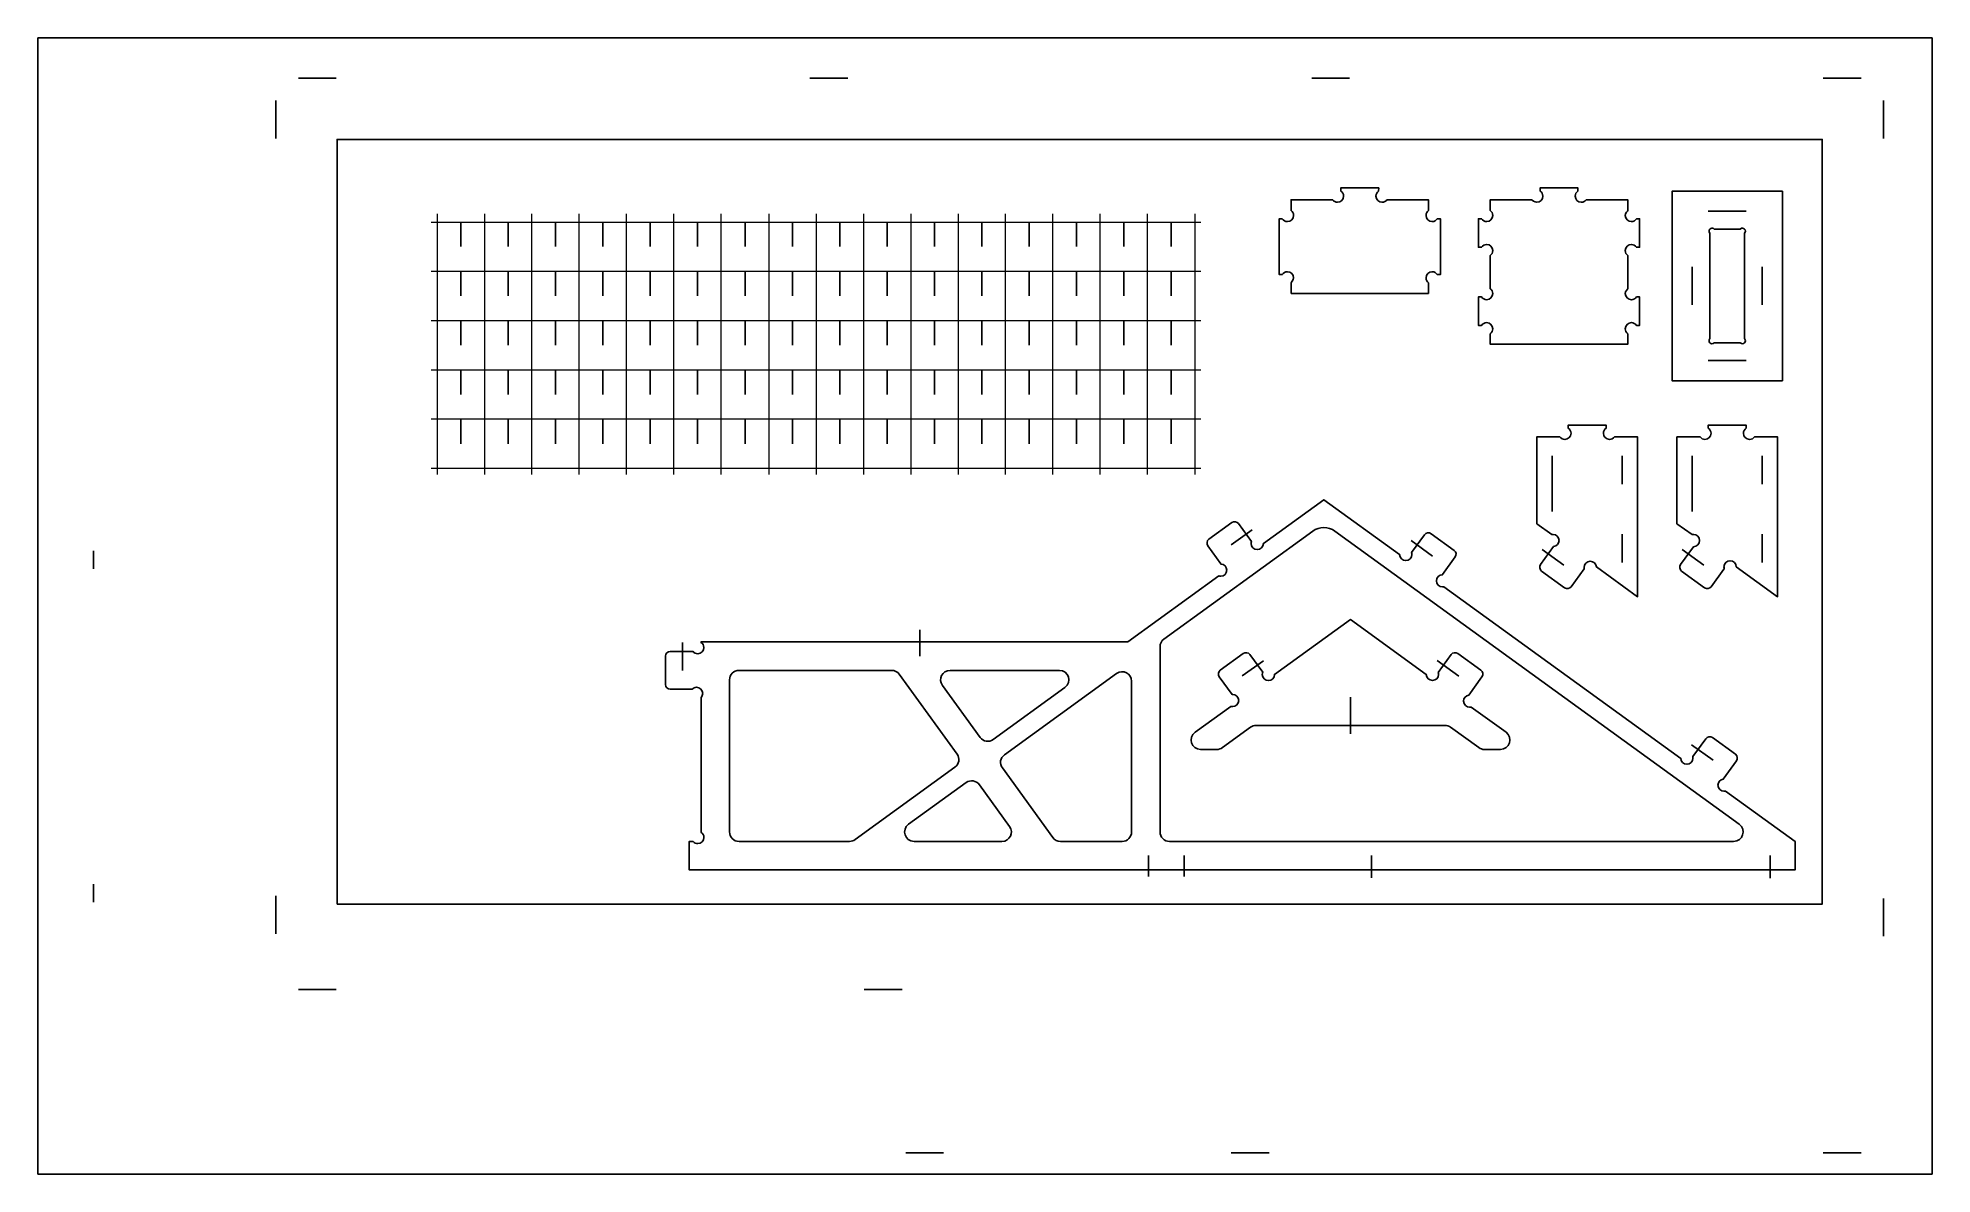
# Model space of a CAD drawing. Header units: millimetres. Extents: x -189 to 171, y -104 to 112.
import ezdxf

# ---------------------------------------------------------------- set-up
doc = ezdxf.new("R2010")
doc.units = ezdxf.units.MM
doc.header["$MEASUREMENT"] = 0
doc.layers.add('Capa 1', color=7, linetype='Continuous')

msp = doc.modelspace()

# ---------------------------------------------------------------- linework, layer by layer
at = {"layer": 'Capa 1', "color": 22, "lineweight": 25}
msp.add_lwpolyline([(-131.9516, -52.8564), (150.2978, -52.8564), (150.2978, 92.4938), (-131.9516, 92.4938), (-131.9516, -52.8564)], close=True, dxfattribs=at)
at = {"layer": 'Capa 1', "color": 93, "lineweight": 25}
for points, knots in [([(-188.8269, 111.7941), (-188.8269, 111.7941), (-188.8269, -104.2058), (-188.8269, -104.2058), (-188.8269, -104.2058), (-188.8269, -104.2058), (171.1731, -104.2058), (171.1731, -104.2058), (171.1731, -104.2058), (171.1731, -104.2058), (171.1731, 111.7941), (171.1731, 111.7941), (171.1731, 111.7941), (171.1731, 111.7941), (-188.8269, 111.7941), (-188.8269, 111.7941)], [0, 0, 0, 0, 0.2, 0.2, 0.2, 0.2, 0.4, 0.4, 0.4, 0.4, 0.6, 0.6, 0.6, 0.6, 1, 1, 1, 1]), ([(49.3349, 63.22), (49.3349, 63.22), (75.4605, 63.22), (75.4605, 63.22), (75.4605, 63.22), (75.4605, 63.22), (75.46, 65.2313), (75.46, 65.2313), (75.46, 65.2313), (75.1748, 65.4432), (74.9901, 65.7825), (74.9901, 66.1651), (74.9901, 66.1651), (74.9901, 66.8071), (75.5106, 67.3276), (76.1526, 67.3276), (76.1526, 67.3276), (76.5539, 67.3276), (76.9077, 67.1243), (77.1166, 66.8151), (77.1166, 66.8151), (77.1166, 66.8151), (77.7108, 66.8028), (77.7108, 66.8028), (77.7108, 66.8028), (77.7108, 66.8028), (77.7108, 77.4032), (77.7108, 77.4032), (77.7108, 77.4032), (77.7108, 77.4032), (77.1253, 77.4038), (77.1253, 77.4038), (77.1253, 77.4038), (76.9176, 77.0872), (76.5595, 76.8782), (76.1526, 76.8782), (76.1526, 76.8782), (75.5106, 76.8782), (74.9901, 77.3987), (74.9901, 78.0407), (74.9901, 78.0407), (74.9901, 78.4232), (75.1748, 78.7625), (75.4599, 78.9743), (75.4599, 78.9743), (75.4599, 78.9743), (75.4605, 78.974), (75.4605, 78.974), (75.4605, 78.974), (75.4605, 78.974), (75.4605, 81.0134), (75.4605, 81.0134), (75.4605, 81.0134), (75.4605, 81.0134), (67.5691, 81.0129), (67.5691, 81.0129), (67.5691, 81.0129), (67.3572, 80.7277), (67.0179, 80.543), (66.6353, 80.543), (66.6353, 80.543), (65.9933, 80.543), (65.4728, 81.0635), (65.4728, 81.7055), (65.4728, 81.7055), (65.4728, 82.1068), (65.6761, 82.4605), (65.9853, 82.6695), (65.9853, 82.6695), (65.9853, 82.6695), (65.9976, 83.2637), (65.9976, 83.2637), (65.9976, 83.2637), (65.9976, 83.2637), (58.7976, 83.2636), (58.7976, 83.2636), (58.7976, 83.2636), (58.7976, 83.2636), (58.797, 82.6781), (58.797, 82.6781), (58.797, 82.6781), (59.1136, 82.4704), (59.3226, 82.1123), (59.3226, 81.7054), (59.3226, 81.7054), (59.3226, 81.0634), (58.8021, 80.5429), (58.1601, 80.5429), (58.1601, 80.5429), (57.7777, 80.5429), (57.4383, 80.7276), (57.2265, 81.0127), (57.2265, 81.0127), (57.2265, 81.0127), (57.2268, 81.0133), (57.2268, 81.0133), (57.2268, 81.0133), (57.2268, 81.0133), (49.3349, 81.0133), (49.3349, 81.0133), (49.3349, 81.0133), (49.3349, 81.0133), (49.3356, 78.9742), (49.3356, 78.9742), (49.3356, 78.9742), (49.6208, 78.7623), (49.8055, 78.423), (49.8055, 78.0404), (49.8055, 78.0404), (49.8055, 77.3984), (49.2851, 76.8779), (48.643, 76.8779), (48.643, 76.8779), (48.2417, 76.8779), (47.8879, 77.0812), (47.679, 77.3904), (47.679, 77.3904), (47.679, 77.3904), (47.0848, 77.4027), (47.0848, 77.4027), (47.0848, 77.4027), (47.0848, 77.4027), (47.0848, 66.8023), (47.0848, 66.8023), (47.0848, 66.8023), (47.0848, 66.8023), (47.6703, 66.8017), (47.6703, 66.8017), (47.6703, 66.8017), (47.878, 67.1183), (48.2361, 67.3273), (48.643, 67.3273), (48.643, 67.3273), (49.285, 67.3273), (49.8055, 66.8068), (49.8055, 66.1648), (49.8055, 66.1648), (49.8055, 65.7823), (49.3351, 65.2315), (49.3351, 65.2315), (49.3351, 65.2315), (49.3351, 65.2315), (49.3349, 63.22), (49.3349, 63.22)], [0, 0, 0, 0, 0.02702703, 0.02702703, 0.02702703, 0.02702703, 0.05405405, 0.05405405, 0.05405405, 0.05405405, 0.08108108, 0.08108108, 0.08108108, 0.08108108, 0.10810811, 0.10810811, 0.10810811, 0.10810811, 0.13513514, 0.13513514, 0.13513514, 0.13513514, 0.16216216, 0.16216216, 0.16216216, 0.16216216, 0.18918919, 0.18918919, 0.18918919, 0.18918919, 0.21621622, 0.21621622, 0.21621622, 0.21621622, 0.24324324, 0.24324324, 0.24324324, 0.24324324, 0.27027027, 0.27027027, 0.27027027, 0.27027027, 0.2972973, 0.2972973, 0.2972973, 0.2972973, 0.32432432, 0.32432432, 0.32432432, 0.32432432, 0.35135135, 0.35135135, 0.35135135, 0.35135135, 0.37837838, 0.37837838, 0.37837838, 0.37837838, 0.40540541, 0.40540541, 0.40540541, 0.40540541, 0.43243243, 0.43243243, 0.43243243, 0.43243243, 0.45945946, 0.45945946, 0.45945946, 0.45945946, 0.48648649, 0.48648649, 0.48648649, 0.48648649, 0.51351351, 0.51351351, 0.51351351, 0.51351351, 0.54054054, 0.54054054, 0.54054054, 0.54054054, 0.56756757, 0.56756757, 0.56756757, 0.56756757, 0.59459459, 0.59459459, 0.59459459, 0.59459459, 0.62162162, 0.62162162, 0.62162162, 0.62162162, 0.64864865, 0.64864865, 0.64864865, 0.64864865, 0.67567568, 0.67567568, 0.67567568, 0.67567568, 0.7027027, 0.7027027, 0.7027027, 0.7027027, 0.72972973, 0.72972973, 0.72972973, 0.72972973, 0.75675676, 0.75675676, 0.75675676, 0.75675676, 0.78378378, 0.78378378, 0.78378378, 0.78378378, 0.81081081, 0.81081081, 0.81081081, 0.81081081, 0.83783784, 0.83783784, 0.83783784, 0.83783784, 0.86486486, 0.86486486, 0.86486486, 0.86486486, 0.89189189, 0.89189189, 0.89189189, 0.89189189, 0.91891892, 0.91891892, 0.91891892, 0.91891892, 0.94594595, 0.94594595, 0.94594595, 0.94594595, 1, 1, 1, 1]), ([(87.2032, 64.1136), (87.4883, 63.9017), (87.673, 63.5624), (87.673, 63.18), (87.673, 63.18), (87.673, 62.538), (87.1525, 62.0175), (86.5105, 62.0175), (86.5105, 62.0175), (86.1036, 62.0175), (85.7455, 62.2266), (85.5378, 62.5431), (85.5378, 62.5431), (85.5378, 62.5431), (84.9523, 62.5425), (84.9523, 62.5425), (84.9523, 62.5425), (84.9523, 62.5425), (84.9523, 57.1327), (84.9523, 57.1327), (84.9523, 57.1327), (84.9523, 57.1327), (85.5465, 57.145), (85.5465, 57.145), (85.5465, 57.145), (85.7554, 57.4542), (86.1092, 57.6575), (86.5105, 57.6575), (86.5105, 57.6575), (87.1525, 57.6575), (87.673, 57.137), (87.673, 56.495), (87.673, 56.495), (87.673, 56.1125), (87.4882, 55.7731), (87.2031, 55.5612), (87.2031, 55.5612), (87.2031, 55.5612), (87.2024, 53.5645), (87.2024, 53.5645), (87.2024, 53.5645), (87.2024, 53.5645), (113.3281, 53.5645), (113.3281, 53.5645), (113.3281, 53.5645), (113.3281, 53.5645), (113.3274, 55.5612), (113.3274, 55.5612), (113.3274, 55.5612), (113.0422, 55.7731), (112.8575, 56.1124), (112.8575, 56.495), (112.8575, 56.495), (112.8575, 57.137), (113.3779, 57.6575), (114.02, 57.6575), (114.02, 57.6575), (114.4213, 57.6575), (114.7751, 57.4542), (114.984, 57.145), (114.984, 57.145), (114.984, 57.145), (115.5782, 57.1327), (115.5782, 57.1327), (115.5782, 57.1327), (115.5782, 57.1327), (115.5782, 62.5425), (115.5782, 62.5425), (115.5782, 62.5425), (115.5782, 62.5425), (114.9927, 62.5431), (114.9927, 62.5431), (114.9927, 62.5431), (114.785, 62.2265), (114.4269, 62.0175), (114.02, 62.0175), (114.02, 62.0175), (113.378, 62.0175), (112.8575, 62.538), (112.8575, 63.18), (112.8575, 63.18), (112.8575, 63.5625), (113.3279, 64.1133), (113.3279, 64.1133), (113.3279, 64.1133), (113.3279, 64.1133), (113.3275, 70.4221), (113.3275, 70.4221), (113.3275, 70.4221), (113.0423, 70.634), (112.8576, 70.9733), (112.8576, 71.3559), (112.8576, 71.3559), (112.8576, 71.9979), (113.378, 72.5184), (114.0201, 72.5184), (114.0201, 72.5184), (114.4214, 72.5184), (114.7752, 72.3151), (114.9841, 72.0059), (114.9841, 72.0059), (114.9841, 72.0059), (115.5783, 71.9936), (115.5783, 71.9936), (115.5783, 71.9936), (115.5783, 71.9936), (115.5783, 77.4034), (115.5783, 77.4034), (115.5783, 77.4034), (115.5783, 77.4034), (114.9928, 77.404), (114.9928, 77.404), (114.9928, 77.404), (114.7851, 77.0874), (114.427, 76.8784), (114.0201, 76.8784), (114.0201, 76.8784), (113.3781, 76.8784), (112.8576, 77.3989), (112.8576, 78.0409), (112.8576, 78.0409), (112.8576, 78.4234), (113.328, 78.9742), (113.328, 78.9742), (113.328, 78.9742), (113.328, 78.9742), (113.3283, 81.0137), (113.3283, 81.0137), (113.3283, 81.0137), (113.3283, 81.0137), (105.4367, 81.0131), (105.4367, 81.0131), (105.4367, 81.0131), (105.2248, 80.7279), (104.8855, 80.5432), (104.5029, 80.5432), (104.5029, 80.5432), (103.8609, 80.5432), (103.3404, 81.0637), (103.3404, 81.7057), (103.3404, 81.7057), (103.3404, 82.107), (103.5437, 82.4607), (103.8529, 82.6697), (103.8529, 82.6697), (103.8529, 82.6697), (103.8652, 83.2639), (103.8652, 83.2639), (103.8652, 83.2639), (103.8652, 83.2639), (96.6649, 83.2637), (96.6649, 83.2637), (96.6649, 83.2637), (96.6649, 83.2637), (96.6643, 82.6782), (96.6643, 82.6782), (96.6643, 82.6782), (96.9808, 82.4705), (97.1899, 82.1124), (97.1899, 81.7055), (97.1899, 81.7055), (97.1899, 81.0635), (96.6695, 80.543), (96.0274, 80.543), (96.0274, 80.543), (95.645, 80.543), (95.0941, 81.0134), (95.0941, 81.0134), (95.0941, 81.0134), (95.0941, 81.0134), (87.2022, 81.0135), (87.2022, 81.0135), (87.2022, 81.0135), (87.2022, 81.0135), (87.2025, 78.974), (87.2025, 78.974), (87.2025, 78.974), (87.2025, 78.974), (87.2031, 78.9743), (87.2031, 78.9743), (87.2031, 78.9743), (87.4882, 78.7624), (87.6729, 78.4231), (87.6729, 78.0407), (87.6729, 78.0407), (87.6729, 77.3987), (87.1524, 76.8782), (86.5104, 76.8782), (86.5104, 76.8782), (86.1035, 76.8782), (85.7454, 77.0873), (85.5377, 77.4038), (85.5377, 77.4038), (85.5377, 77.4038), (84.9522, 77.4032), (84.9522, 77.4032), (84.9522, 77.4032), (84.9522, 77.4032), (84.9522, 71.9934), (84.9522, 71.9934), (84.9522, 71.9934), (84.9522, 71.9934), (85.5464, 72.0057), (85.5464, 72.0057), (85.5464, 72.0057), (85.7553, 72.3149), (86.1091, 72.5182), (86.5104, 72.5182), (86.5104, 72.5182), (87.1524, 72.5182), (87.6729, 71.9977), (87.6729, 71.3557), (87.6729, 71.3557), (87.6729, 70.9732), (87.4881, 70.6338), (87.203, 70.4219), (87.203, 70.4219), (87.203, 70.4219), (87.2032, 64.1136), (87.2032, 64.1136)], [0, 0, 0, 0, 0.01785714, 0.01785714, 0.01785714, 0.01785714, 0.03571429, 0.03571429, 0.03571429, 0.03571429, 0.05357143, 0.05357143, 0.05357143, 0.05357143, 0.07142857, 0.07142857, 0.07142857, 0.07142857, 0.08928571, 0.08928571, 0.08928571, 0.08928571, 0.10714286, 0.10714286, 0.10714286, 0.10714286, 0.125, 0.125, 0.125, 0.125, 0.14285714, 0.14285714, 0.14285714, 0.14285714, 0.16071429, 0.16071429, 0.16071429, 0.16071429, 0.17857143, 0.17857143, 0.17857143, 0.17857143, 0.19642857, 0.19642857, 0.19642857, 0.19642857, 0.21428571, 0.21428571, 0.21428571, 0.21428571, 0.23214286, 0.23214286, 0.23214286, 0.23214286, 0.25, 0.25, 0.25, 0.25, 0.26785714, 0.26785714, 0.26785714, 0.26785714, 0.28571429, 0.28571429, 0.28571429, 0.28571429, 0.30357143, 0.30357143, 0.30357143, 0.30357143, 0.32142857, 0.32142857, 0.32142857, 0.32142857, 0.33928571, 0.33928571, 0.33928571, 0.33928571, 0.35714286, 0.35714286, 0.35714286, 0.35714286, 0.375, 0.375, 0.375, 0.375, 0.39285714, 0.39285714, 0.39285714, 0.39285714, 0.41071429, 0.41071429, 0.41071429, 0.41071429, 0.42857143, 0.42857143, 0.42857143, 0.42857143, 0.44642857, 0.44642857, 0.44642857, 0.44642857, 0.46428571, 0.46428571, 0.46428571, 0.46428571, 0.48214286, 0.48214286, 0.48214286, 0.48214286, 0.5, 0.5, 0.5, 0.5, 0.51785714, 0.51785714, 0.51785714, 0.51785714, 0.53571429, 0.53571429, 0.53571429, 0.53571429, 0.55357143, 0.55357143, 0.55357143, 0.55357143, 0.57142857, 0.57142857, 0.57142857, 0.57142857, 0.58928571, 0.58928571, 0.58928571, 0.58928571, 0.60714286, 0.60714286, 0.60714286, 0.60714286, 0.625, 0.625, 0.625, 0.625, 0.64285714, 0.64285714, 0.64285714, 0.64285714, 0.66071429, 0.66071429, 0.66071429, 0.66071429, 0.67857143, 0.67857143, 0.67857143, 0.67857143, 0.69642857, 0.69642857, 0.69642857, 0.69642857, 0.71428571, 0.71428571, 0.71428571, 0.71428571, 0.73214286, 0.73214286, 0.73214286, 0.73214286, 0.75, 0.75, 0.75, 0.75, 0.76785714, 0.76785714, 0.76785714, 0.76785714, 0.78571429, 0.78571429, 0.78571429, 0.78571429, 0.80357143, 0.80357143, 0.80357143, 0.80357143, 0.82142857, 0.82142857, 0.82142857, 0.82142857, 0.83928571, 0.83928571, 0.83928571, 0.83928571, 0.85714286, 0.85714286, 0.85714286, 0.85714286, 0.875, 0.875, 0.875, 0.875, 0.89285714, 0.89285714, 0.89285714, 0.89285714, 0.91071429, 0.91071429, 0.91071429, 0.91071429, 0.92857143, 0.92857143, 0.92857143, 0.92857143, 0.94642857, 0.94642857, 0.94642857, 0.94642857, 0.96428571, 0.96428571, 0.96428571, 0.96428571, 1, 1, 1, 1]), ([(121.7523, 82.6441), (121.7523, 82.6482), (121.7557, 82.6516), (121.7598, 82.6516), (121.7598, 82.6516), (121.7598, 82.6516), (142.7071, 82.6516), (142.7071, 82.6516), (142.7071, 82.6516), (142.7112, 82.6516), (142.7146, 82.6482), (142.7146, 82.6441), (142.7146, 82.6441), (142.7146, 82.6441), (142.7146, 46.6334), (142.7146, 46.6334), (142.7146, 46.6334), (142.7146, 46.6293), (142.7112, 46.6259), (142.7071, 46.6259), (142.7071, 46.6259), (142.7071, 46.6259), (121.7598, 46.6259), (121.7598, 46.6259), (121.7598, 46.6259), (121.7557, 46.6259), (121.7523, 46.6293), (121.7523, 46.6334), (121.7523, 46.6334), (121.7523, 46.6334), (121.7523, 82.6441), (121.7523, 82.6441)], [0, 0, 0, 0, 0.11111111, 0.11111111, 0.11111111, 0.11111111, 0.22222222, 0.22222222, 0.22222222, 0.22222222, 0.33333333, 0.33333333, 0.33333333, 0.33333333, 0.44444444, 0.44444444, 0.44444444, 0.44444444, 0.55555556, 0.55555556, 0.55555556, 0.55555556, 0.66666667, 0.66666667, 0.66666667, 0.66666667, 0.77777778, 0.77777778, 0.77777778, 0.77777778, 1, 1, 1, 1]), ([(134.7174, 75.4517), (135.2492, 75.9831), (136.0463, 75.186), (135.5148, 74.6545), (135.5148, 74.6545), (135.5148, 74.6545), (135.5148, 54.6232), (135.5148, 54.6232), (135.5148, 54.6232), (136.0463, 54.0918), (135.2492, 53.2946), (134.7174, 53.8261), (134.7174, 53.8261), (134.7174, 53.8261), (129.7498, 53.826), (129.7498, 53.826), (129.7498, 53.826), (129.218, 53.2945), (128.4207, 54.0917), (128.9524, 54.6231), (128.9524, 54.6231), (128.9524, 54.6231), (128.9524, 74.6544), (128.9524, 74.6544), (128.9524, 74.6544), (128.4206, 75.1859), (129.218, 75.983), (129.7498, 75.4516), (129.7498, 75.4516), (129.7498, 75.4516), (134.7174, 75.4517), (134.7174, 75.4517)], [0, 0, 0, 0, 0.11111111, 0.11111111, 0.11111111, 0.11111111, 0.22222222, 0.22222222, 0.22222222, 0.22222222, 0.33333333, 0.33333333, 0.33333333, 0.33333333, 0.44444444, 0.44444444, 0.44444444, 0.44444444, 0.55555556, 0.55555556, 0.55555556, 0.55555556, 0.66666667, 0.66666667, 0.66666667, 0.66666667, 0.77777778, 0.77777778, 0.77777778, 0.77777778, 1, 1, 1, 1]), ([(96.0399, 19.4424), (96.0399, 19.4424), (98.8808, 17.3821), (98.8808, 17.3821), (98.8808, 17.3821), (98.9573, 17.3979), (99.0366, 17.4063), (99.1178, 17.4063), (99.1178, 17.4063), (99.7598, 17.4063), (100.2803, 16.8858), (100.2803, 16.2438), (100.2803, 16.2438), (100.2803, 15.6378), (99.8166, 15.1401), (99.2247, 15.0861), (99.2247, 15.0861), (99.2247, 15.0861), (96.7623, 11.6916), (96.7623, 11.6916), (96.7623, 11.6916), (96.4706, 11.289), (96.5602, 10.7264), (96.9625, 10.4346), (96.9625, 10.4346), (96.9625, 10.4346), (101.3335, 7.264), (101.3335, 7.264), (101.3335, 7.264), (101.7361, 6.9723), (102.2988, 7.0619), (102.5908, 7.4642), (102.5908, 7.4642), (102.5908, 7.4642), (105.072, 10.8853), (105.072, 10.8853), (105.072, 10.8853), (105.072, 10.8853), (105.0452, 11.048), (105.0452, 11.1329), (105.0452, 11.1329), (105.0452, 11.7749), (105.5657, 12.2954), (106.2077, 12.2954), (106.2077, 12.2954), (106.8177, 12.2954), (107.318, 11.8256), (107.3664, 11.228), (107.3664, 11.228), (107.3664, 11.228), (115.2022, 5.5437), (115.2022, 5.5437), (115.2022, 5.5437), (115.2022, 5.5437), (115.2023, 35.9301), (115.2023, 35.9301), (115.2023, 35.9301), (115.2023, 35.9301), (110.7925, 35.9296), (110.7925, 35.9296), (110.7925, 35.9296), (110.5806, 35.6444), (110.2413, 35.4597), (109.8587, 35.4597), (109.8587, 35.4597), (109.2167, 35.4597), (108.6962, 35.9802), (108.6962, 36.6222), (108.6962, 36.6222), (108.6962, 37.0235), (108.8995, 37.3772), (109.2087, 37.5862), (109.2087, 37.5862), (109.2087, 37.5862), (109.221, 38.1804), (109.221, 38.1804), (109.221, 38.1804), (109.221, 38.1804), (102.021, 38.1804), (102.021, 38.1804), (102.021, 38.1804), (102.021, 38.1804), (102.0204, 37.5949), (102.0204, 37.5949), (102.0204, 37.5949), (102.337, 37.3872), (102.546, 37.0291), (102.546, 36.6222), (102.546, 36.6222), (102.546, 35.9802), (102.0255, 35.4597), (101.3835, 35.4597), (101.3835, 35.4597), (101.001, 35.4597), (100.6617, 35.6444), (100.4498, 35.9295), (100.4498, 35.9295), (100.4498, 35.9295), (100.4501, 35.9302), (100.4501, 35.9302), (100.4501, 35.9302), (100.4501, 35.9302), (96.0399, 35.9302), (96.0399, 35.9302), (96.0399, 35.9302), (96.0399, 35.9302), (96.0399, 19.4424), (96.0399, 19.4424)], [0, 0, 0, 0, 0.03571429, 0.03571429, 0.03571429, 0.03571429, 0.07142857, 0.07142857, 0.07142857, 0.07142857, 0.10714286, 0.10714286, 0.10714286, 0.10714286, 0.14285714, 0.14285714, 0.14285714, 0.14285714, 0.17857143, 0.17857143, 0.17857143, 0.17857143, 0.21428571, 0.21428571, 0.21428571, 0.21428571, 0.25, 0.25, 0.25, 0.25, 0.28571429, 0.28571429, 0.28571429, 0.28571429, 0.32142857, 0.32142857, 0.32142857, 0.32142857, 0.35714286, 0.35714286, 0.35714286, 0.35714286, 0.39285714, 0.39285714, 0.39285714, 0.39285714, 0.42857143, 0.42857143, 0.42857143, 0.42857143, 0.46428571, 0.46428571, 0.46428571, 0.46428571, 0.5, 0.5, 0.5, 0.5, 0.53571429, 0.53571429, 0.53571429, 0.53571429, 0.57142857, 0.57142857, 0.57142857, 0.57142857, 0.60714286, 0.60714286, 0.60714286, 0.60714286, 0.64285714, 0.64285714, 0.64285714, 0.64285714, 0.67857143, 0.67857143, 0.67857143, 0.67857143, 0.71428571, 0.71428571, 0.71428571, 0.71428571, 0.75, 0.75, 0.75, 0.75, 0.78571429, 0.78571429, 0.78571429, 0.78571429, 0.82142857, 0.82142857, 0.82142857, 0.82142857, 0.85714286, 0.85714286, 0.85714286, 0.85714286, 0.89285714, 0.89285714, 0.89285714, 0.89285714, 0.92857143, 0.92857143, 0.92857143, 0.92857143, 1, 1, 1, 1]), ([(122.6525, 35.9302), (122.6525, 35.9302), (122.6525, 19.4423), (122.6525, 19.4423), (122.6525, 19.4423), (122.6525, 19.4423), (125.5508, 17.3595), (125.5508, 17.3595), (125.5508, 17.3595), (125.6388, 17.3808), (125.7306, 17.3921), (125.8252, 17.3921), (125.8252, 17.3921), (126.4672, 17.3921), (126.9877, 16.8716), (126.9877, 16.2296), (126.9877, 16.2296), (126.9877, 15.5876), (126.4672, 15.0671), (125.8252, 15.0671), (125.8252, 15.0671), (125.8252, 15.0671), (123.3749, 11.6915), (123.3749, 11.6915), (123.3749, 11.6915), (123.0829, 11.2891), (123.1726, 10.7264), (123.5749, 10.4346), (123.5749, 10.4346), (123.5749, 10.4346), (127.9462, 7.2641), (127.9462, 7.2641), (127.9462, 7.2641), (128.3485, 6.9723), (128.9115, 7.0618), (129.2032, 7.4642), (129.2032, 7.4642), (129.2032, 7.4642), (131.6097, 10.7824), (131.6097, 10.7824), (131.6097, 10.7824), (131.6097, 10.7824), (131.6754, 10.8564), (131.6754, 10.8564), (131.6754, 10.8564), (131.6328, 10.9773), (131.6097, 11.1073), (131.6097, 11.2427), (131.6097, 11.2427), (131.6097, 11.8847), (132.1302, 12.4052), (132.7722, 12.4052), (132.7722, 12.4052), (133.4142, 12.4052), (133.9347, 11.8847), (133.9347, 11.2427), (133.9347, 11.2427), (133.9347, 11.2427), (141.8145, 5.5437), (141.8145, 5.5437), (141.8145, 5.5437), (141.8145, 5.5437), (141.8147, 35.9302), (141.8147, 35.9302), (141.8147, 35.9302), (141.8147, 35.9302), (137.4141, 35.9297), (137.4141, 35.9297), (137.4141, 35.9297), (137.2022, 35.6445), (136.8629, 35.4598), (136.4803, 35.4598), (136.4803, 35.4598), (135.8383, 35.4598), (135.3178, 35.9803), (135.3178, 36.6223), (135.3178, 36.6223), (135.3178, 37.0236), (135.5211, 37.3773), (135.8303, 37.5863), (135.8303, 37.5863), (135.8303, 37.5863), (135.8333, 37.5882), (135.8333, 37.5882), (135.8333, 37.5882), (135.8333, 37.5882), (135.8333, 38.1804), (135.8333, 38.1804), (135.8333, 38.1804), (135.8333, 38.1804), (128.6336, 38.1803), (128.6336, 38.1803), (128.6336, 38.1803), (128.6336, 38.1803), (128.6339, 37.6001), (128.6339, 37.6001), (128.6339, 37.6001), (128.955, 37.3932), (129.1676, 37.0325), (129.1676, 36.6222), (129.1676, 36.6222), (129.1676, 35.9802), (128.6471, 35.4597), (128.0051, 35.4597), (128.0051, 35.4597), (127.6226, 35.4597), (127.2833, 35.6444), (127.0714, 35.9295), (127.0714, 35.9295), (127.0714, 35.9295), (122.6525, 35.9302), (122.6525, 35.9302)], [0, 0, 0, 0, 0.03448276, 0.03448276, 0.03448276, 0.03448276, 0.06896552, 0.06896552, 0.06896552, 0.06896552, 0.10344828, 0.10344828, 0.10344828, 0.10344828, 0.13793103, 0.13793103, 0.13793103, 0.13793103, 0.17241379, 0.17241379, 0.17241379, 0.17241379, 0.20689655, 0.20689655, 0.20689655, 0.20689655, 0.24137931, 0.24137931, 0.24137931, 0.24137931, 0.27586207, 0.27586207, 0.27586207, 0.27586207, 0.31034483, 0.31034483, 0.31034483, 0.31034483, 0.34482759, 0.34482759, 0.34482759, 0.34482759, 0.37931034, 0.37931034, 0.37931034, 0.37931034, 0.4137931, 0.4137931, 0.4137931, 0.4137931, 0.44827586, 0.44827586, 0.44827586, 0.44827586, 0.48275862, 0.48275862, 0.48275862, 0.48275862, 0.51724138, 0.51724138, 0.51724138, 0.51724138, 0.55172414, 0.55172414, 0.55172414, 0.55172414, 0.5862069, 0.5862069, 0.5862069, 0.5862069, 0.62068966, 0.62068966, 0.62068966, 0.62068966, 0.65517241, 0.65517241, 0.65517241, 0.65517241, 0.68965517, 0.68965517, 0.68965517, 0.68965517, 0.72413793, 0.72413793, 0.72413793, 0.72413793, 0.75862069, 0.75862069, 0.75862069, 0.75862069, 0.79310345, 0.79310345, 0.79310345, 0.79310345, 0.82758621, 0.82758621, 0.82758621, 0.82758621, 0.86206897, 0.86206897, 0.86206897, 0.86206897, 0.89655172, 0.89655172, 0.89655172, 0.89655172, 0.93103448, 0.93103448, 0.93103448, 0.93103448, 1, 1, 1, 1]), ([(131.9082, -31.3782), (131.82, -31.3996), (131.7279, -31.4109), (131.6331, -31.4109), (131.6331, -31.4109), (130.9911, -31.4109), (130.4706, -30.8904), (130.4706, -30.2484), (130.4706, -30.2484), (130.4706, -29.6536), (130.9174, -29.1631), (131.4937, -29.0942), (131.4937, -29.0942), (131.4937, -29.0942), (131.4938, -29.095), (131.4938, -29.095), (131.4938, -29.095), (131.4938, -29.095), (133.9865, -25.6579), (133.9865, -25.6579), (133.9865, -25.6579), (134.2782, -25.2557), (134.1891, -24.6928), (133.7865, -24.401), (133.7865, -24.401), (133.7865, -24.401), (129.4155, -21.2304), (129.4155, -21.2304), (129.4155, -21.2304), (129.0127, -20.9387), (128.4502, -21.0282), (128.1582, -21.4306), (128.1582, -21.4306), (128.1582, -21.4306), (125.6914, -24.8317), (125.6914, -24.8317), (125.6914, -24.8317), (125.6914, -24.8317), (125.6923, -24.8304), (125.6923, -24.8304), (125.6923, -24.8304), (125.7156, -24.9222), (125.728, -25.0184), (125.728, -25.1174), (125.728, -25.1174), (125.728, -25.7594), (125.2075, -26.2799), (124.5655, -26.2799), (124.5655, -26.2799), (123.9235, -26.2799), (123.403, -25.7594), (123.403, -25.1174), (123.403, -25.1174), (123.403, -25.1174), (123.4078, -25.2118), (123.4078, -25.2118), (123.4078, -25.2118), (123.4078, -25.2118), (78.3787, 7.448), (78.3787, 7.448), (78.3787, 7.448), (78.3787, 7.448), (78.3796, 7.4473), (78.3796, 7.4473), (78.3796, 7.4473), (78.3019, 7.4309), (78.2214, 7.4223), (78.1389, 7.4223), (78.1389, 7.4223), (77.4969, 7.4223), (76.9764, 7.9428), (76.9764, 8.5848), (76.9764, 8.5848), (76.9764, 9.2268), (77.4968, 9.7473), (78.1389, 9.7473), (78.1389, 9.7473), (78.1389, 9.7473), (78.1072, 9.7703), (78.1072, 9.7703), (78.1072, 9.7703), (78.1072, 9.7703), (80.5316, 13.1131), (80.5316, 13.1131), (80.5316, 13.1131), (80.8233, 13.5154), (80.7342, 14.078), (80.3316, 14.37), (80.3316, 14.37), (80.3316, 14.37), (75.9603, 17.5406), (75.9603, 17.5406), (75.9603, 17.5406), (75.558, 17.8323), (74.9952, 17.7427), (74.7033, 17.3404), (74.7033, 17.3404), (74.7033, 17.3404), (72.2409, 13.9452), (72.2409, 13.9452), (72.2409, 13.9452), (72.2409, 13.9452), (72.2408, 13.9463), (72.2408, 13.9463), (72.2408, 13.9463), (72.2761, 13.8351), (72.2952, 13.7167), (72.2952, 13.5938), (72.2952, 13.5938), (72.2952, 12.9518), (71.7747, 12.4313), (71.1327, 12.4313), (71.1327, 12.4313), (70.4907, 12.4313), (69.9702, 12.9518), (69.9702, 13.5938), (69.9702, 13.5938), (69.9702, 13.5938), (69.9472, 13.5632), (69.9472, 13.5632), (69.9472, 13.5632), (69.9472, 13.5632), (55.5726, 23.9892), (55.5726, 23.9892), (55.5726, 23.9892), (55.5726, 23.9892), (44.0928, 15.6629), (44.0928, 15.6629), (44.0928, 15.6629), (44.0928, 15.6629), (44.0738, 15.6892), (44.0738, 15.6892), (44.0738, 15.6892), (44.0738, 15.0472), (43.5533, 14.5267), (42.9113, 14.5267), (42.9113, 14.5267), (42.2693, 14.5267), (41.7488, 15.0472), (41.7488, 15.6892), (41.7488, 15.6892), (41.7488, 15.8217), (41.7709, 15.9489), (41.8118, 16.0675), (41.8118, 16.0675), (41.8118, 16.0675), (41.8131, 16.0671), (41.8131, 16.0671), (41.8131, 16.0671), (41.8131, 16.0671), (39.3564, 19.4541), (39.3564, 19.4541), (39.3564, 19.4541), (39.0647, 19.8565), (38.5017, 19.9461), (38.0994, 19.6542), (38.0994, 19.6542), (38.0994, 19.6542), (33.7284, 16.4836), (33.7284, 16.4836), (33.7284, 16.4836), (33.3261, 16.1919), (33.2362, 15.6291), (33.5279, 15.2268), (33.5279, 15.2268), (33.5279, 15.2268), (36.0114, 11.8029), (36.0114, 11.8029), (36.0114, 11.8029), (36.0114, 11.8029), (35.9662, 11.7697), (35.9662, 11.7697), (35.9662, 11.7697), (36.6082, 11.7697), (37.1287, 11.2492), (37.1287, 10.6072), (37.1287, 10.6072), (37.1287, 9.9652), (36.6082, 9.4447), (35.9662, 9.4447), (35.9662, 9.4447), (35.8383, 9.4447), (35.7152, 9.4654), (35.6001, 9.5035), (35.6001, 9.5035), (35.6001, 9.5035), (35.6004, 9.5029), (35.6004, 9.5029), (35.6004, 9.5029), (35.6004, 9.5029), (18.302, -3.044), (18.302, -3.044), (18.302, -3.044), (18.302, -3.044), (-62.7774, -3.0439), (-62.7774, -3.0439), (-62.7774, -3.0439), (-62.7774, -3.0439), (-62.8204, -3.114), (-62.8204, -3.114), (-62.8204, -3.114), (-62.4815, -3.3171), (-62.2547, -3.688), (-62.2547, -4.1118), (-62.2547, -4.1118), (-62.2547, -4.7538), (-62.7752, -5.2743), (-63.4172, -5.2743), (-63.4172, -5.2743), (-63.7821, -5.2743), (-64.1077, -5.1062), (-64.3209, -4.8432), (-64.3209, -4.8432), (-64.3209, -4.8432), (-64.3197, -4.8438), (-64.3197, -4.8438), (-64.3197, -4.8438), (-64.3197, -4.8438), (-68.6272, -4.8437), (-68.6272, -4.8437), (-68.6272, -4.8437), (-69.1243, -4.8437), (-69.5272, -5.2466), (-69.5272, -5.7437), (-69.5272, -5.7437), (-69.5272, -5.7437), (-69.5272, -11.1438), (-69.5272, -11.1438), (-69.5272, -11.1438), (-69.5272, -11.6408), (-69.1244, -12.0439), (-68.6272, -12.0439), (-68.6272, -12.0439), (-68.6272, -12.0439), (-64.4957, -12.0438), (-64.4957, -12.0438), (-64.4957, -12.0438), (-64.4957, -12.0438), (-64.4967, -12.043), (-64.4967, -12.043), (-64.4967, -12.043), (-64.2841, -11.8092), (-63.9774, -11.6624), (-63.6365, -11.6624), (-63.6365, -11.6624), (-62.9945, -11.6624), (-62.474, -12.1829), (-62.474, -12.8249), (-62.474, -12.8249), (-62.474, -13.126), (-62.5885, -13.4004), (-62.7764, -13.6069), (-62.7764, -13.6069), (-62.7764, -13.6069), (-62.7774, -13.606), (-62.7774, -13.606), (-62.7774, -13.606), (-62.7774, -13.606), (-62.7774, -39.2378), (-62.7774, -39.2378), (-62.7774, -39.2378), (-62.7774, -39.2378), (-62.7776, -39.2365), (-62.7776, -39.2365), (-62.7776, -39.2365), (-62.4553, -39.4431), (-62.2417, -39.8046), (-62.2417, -40.2159), (-62.2417, -40.2159), (-62.2417, -40.8579), (-62.7622, -41.3784), (-63.4042, -41.3784), (-63.4042, -41.3784), (-63.7622, -41.3784), (-64.0824, -41.2166), (-64.2957, -40.9621), (-64.2957, -40.9621), (-64.2957, -40.9621), (-64.2956, -40.9616), (-64.2956, -40.9616), (-64.2956, -40.9616), (-64.2956, -40.9616), (-65.0271, -40.9617), (-65.0271, -40.9617), (-65.0271, -40.9617), (-65.0271, -40.9617), (-65.0271, -46.3619), (-65.0271, -46.3619), (-65.0271, -46.3619), (-65.0271, -46.3619), (145.1231, -46.3619), (145.1231, -46.3619), (145.1231, -46.3619), (145.1231, -46.3619), (145.1231, -40.9617), (145.1231, -40.9617), (145.1231, -40.9617), (145.1231, -40.9617), (131.9095, -31.378), (131.9095, -31.378), (131.9095, -31.378), (131.9095, -31.378), (131.9082, -31.3782), (131.9082, -31.3782)], [0, 0, 0, 0, 0.01298701, 0.01298701, 0.01298701, 0.01298701, 0.02597403, 0.02597403, 0.02597403, 0.02597403, 0.03896104, 0.03896104, 0.03896104, 0.03896104, 0.05194805, 0.05194805, 0.05194805, 0.05194805, 0.06493506, 0.06493506, 0.06493506, 0.06493506, 0.07792208, 0.07792208, 0.07792208, 0.07792208, 0.09090909, 0.09090909, 0.09090909, 0.09090909, 0.1038961, 0.1038961, 0.1038961, 0.1038961, 0.11688312, 0.11688312, 0.11688312, 0.11688312, 0.12987013, 0.12987013, 0.12987013, 0.12987013, 0.14285714, 0.14285714, 0.14285714, 0.14285714, 0.15584416, 0.15584416, 0.15584416, 0.15584416, 0.16883117, 0.16883117, 0.16883117, 0.16883117, 0.18181818, 0.18181818, 0.18181818, 0.18181818, 0.19480519, 0.19480519, 0.19480519, 0.19480519, 0.20779221, 0.20779221, 0.20779221, 0.20779221, 0.22077922, 0.22077922, 0.22077922, 0.22077922, 0.23376623, 0.23376623, 0.23376623, 0.23376623, 0.24675325, 0.24675325, 0.24675325, 0.24675325, 0.25974026, 0.25974026, 0.25974026, 0.25974026, 0.27272727, 0.27272727, 0.27272727, 0.27272727, 0.28571429, 0.28571429, 0.28571429, 0.28571429, 0.2987013, 0.2987013, 0.2987013, 0.2987013, 0.31168831, 0.31168831, 0.31168831, 0.31168831, 0.32467532, 0.32467532, 0.32467532, 0.32467532, 0.33766234, 0.33766234, 0.33766234, 0.33766234, 0.35064935, 0.35064935, 0.35064935, 0.35064935, 0.36363636, 0.36363636, 0.36363636, 0.36363636, 0.37662338, 0.37662338, 0.37662338, 0.37662338, 0.38961039, 0.38961039, 0.38961039, 0.38961039, 0.4025974, 0.4025974, 0.4025974, 0.4025974, 0.41558442, 0.41558442, 0.41558442, 0.41558442, 0.42857143, 0.42857143, 0.42857143, 0.42857143, 0.44155844, 0.44155844, 0.44155844, 0.44155844, 0.45454545, 0.45454545, 0.45454545, 0.45454545, 0.46753247, 0.46753247, 0.46753247, 0.46753247, 0.48051948, 0.48051948, 0.48051948, 0.48051948, 0.49350649, 0.49350649, 0.49350649, 0.49350649, 0.50649351, 0.50649351, 0.50649351, 0.50649351, 0.51948052, 0.51948052, 0.51948052, 0.51948052, 0.53246753, 0.53246753, 0.53246753, 0.53246753, 0.54545455, 0.54545455, 0.54545455, 0.54545455, 0.55844156, 0.55844156, 0.55844156, 0.55844156, 0.57142857, 0.57142857, 0.57142857, 0.57142857, 0.58441558, 0.58441558, 0.58441558, 0.58441558, 0.5974026, 0.5974026, 0.5974026, 0.5974026, 0.61038961, 0.61038961, 0.61038961, 0.61038961, 0.62337662, 0.62337662, 0.62337662, 0.62337662, 0.63636364, 0.63636364, 0.63636364, 0.63636364, 0.64935065, 0.64935065, 0.64935065, 0.64935065, 0.66233766, 0.66233766, 0.66233766, 0.66233766, 0.67532468, 0.67532468, 0.67532468, 0.67532468, 0.68831169, 0.68831169, 0.68831169, 0.68831169, 0.7012987, 0.7012987, 0.7012987, 0.7012987, 0.71428571, 0.71428571, 0.71428571, 0.71428571, 0.72727273, 0.72727273, 0.72727273, 0.72727273, 0.74025974, 0.74025974, 0.74025974, 0.74025974, 0.75324675, 0.75324675, 0.75324675, 0.75324675, 0.76623377, 0.76623377, 0.76623377, 0.76623377, 0.77922078, 0.77922078, 0.77922078, 0.77922078, 0.79220779, 0.79220779, 0.79220779, 0.79220779, 0.80519481, 0.80519481, 0.80519481, 0.80519481, 0.81818182, 0.81818182, 0.81818182, 0.81818182, 0.83116883, 0.83116883, 0.83116883, 0.83116883, 0.84415584, 0.84415584, 0.84415584, 0.84415584, 0.85714286, 0.85714286, 0.85714286, 0.85714286, 0.87012987, 0.87012987, 0.87012987, 0.87012987, 0.88311688, 0.88311688, 0.88311688, 0.88311688, 0.8961039, 0.8961039, 0.8961039, 0.8961039, 0.90909091, 0.90909091, 0.90909091, 0.90909091, 0.92207792, 0.92207792, 0.92207792, 0.92207792, 0.93506494, 0.93506494, 0.93506494, 0.93506494, 0.94805195, 0.94805195, 0.94805195, 0.94805195, 0.96103896, 0.96103896, 0.96103896, 0.96103896, 0.97402597, 0.97402597, 0.97402597, 0.97402597, 1, 1, 1, 1]), ([(37.9023, -15.2883), (37.9023, -15.2883), (31.1037, -20.2193), (31.1037, -20.2193), (31.1037, -20.2193), (29.6916, -21.2435), (30.4162, -23.4765), (32.1607, -23.4765), (32.1607, -23.4765), (32.1607, -23.4765), (35.2265, -23.4764), (35.2265, -23.4764), (35.2265, -23.4764), (35.6061, -23.4764), (35.9761, -23.3565), (36.2833, -23.1335), (36.2833, -23.1335), (36.2833, -23.1335), (41.6339, -19.2526), (41.6339, -19.2526), (41.6339, -19.2526), (41.9414, -19.0297), (42.3111, -18.9097), (42.6909, -18.9097), (42.6909, -18.9097), (42.6909, -18.9097), (78.6057, -18.9097), (78.6057, -18.9097), (78.6057, -18.9097), (78.9858, -18.9097), (79.3553, -19.0297), (79.663, -19.2526), (79.663, -19.2526), (79.663, -19.2526), (85.0133, -23.1335), (85.0133, -23.1335), (85.0133, -23.1335), (85.3208, -23.3565), (85.6905, -23.4764), (86.0703, -23.4764), (86.0703, -23.4764), (86.0703, -23.4764), (89.1358, -23.4764), (89.1358, -23.4764), (89.1358, -23.4764), (90.8806, -23.4764), (91.6049, -21.2434), (90.1928, -20.2192), (90.1928, -20.2192), (90.1928, -20.2192), (83.5589, -15.4075), (83.5589, -15.4075), (83.5589, -15.4075), (83.5589, -15.4075), (83.3854, -15.4391), (83.2943, -15.4391), (83.2943, -15.4391), (82.6523, -15.4391), (82.1318, -14.9186), (82.1318, -14.2766), (82.1318, -14.2766), (82.1318, -13.6977), (82.555, -13.2176), (83.1089, -13.1288), (83.1089, -13.1288), (83.1089, -13.1288), (85.607, -9.6665), (85.607, -9.6665), (85.607, -9.6665), (85.899, -9.2642), (85.8093, -8.7013), (85.407, -8.4095), (85.407, -8.4095), (85.407, -8.4095), (81.0357, -5.2392), (81.0357, -5.2392), (81.0357, -5.2392), (80.6334, -4.9472), (80.0706, -5.0369), (79.7789, -5.4392), (79.7789, -5.4392), (79.7789, -5.4392), (77.3088, -8.8451), (77.3088, -8.8451), (77.3088, -8.8451), (77.3445, -8.9568), (77.3637, -9.0758), (77.3637, -9.1993), (77.3637, -9.1993), (77.3637, -9.8413), (76.8432, -10.3618), (76.2012, -10.3618), (76.2012, -10.3618), (75.5592, -10.3618), (75.0387, -9.8413), (75.0387, -9.1993), (75.0387, -9.1993), (75.0387, -9.1993), (60.6479, 1.2095), (60.6479, 1.2095), (60.6479, 1.2095), (60.6479, 1.2095), (46.1924, -9.2144), (46.1924, -9.2144), (46.1924, -9.2144), (46.1924, -9.8564), (45.672, -10.3769), (45.0299, -10.3769), (45.0299, -10.3769), (44.3879, -10.3769), (43.8674, -9.8564), (43.8674, -9.2144), (43.8674, -9.2144), (43.8674, -9.0645), (43.9479, -8.7898), (43.9479, -8.7898), (43.9479, -8.7898), (43.9479, -8.7898), (41.5176, -5.4391), (41.5176, -5.4391), (41.5176, -5.4391), (41.2256, -5.0368), (40.6629, -4.9471), (40.2606, -5.2391), (40.2606, -5.2391), (40.2606, -5.2391), (35.8896, -8.4094), (35.8896, -8.4094), (35.8896, -8.4094), (35.487, -8.7012), (35.3974, -9.2641), (35.6894, -9.6664), (35.6894, -9.6664), (35.6894, -9.6664), (38.1187, -13.0164), (38.1187, -13.0164), (38.1187, -13.0164), (38.1559, -13.0128), (38.1937, -13.011), (38.2318, -13.011), (38.2318, -13.011), (38.8738, -13.011), (39.3943, -13.5315), (39.3943, -14.1735), (39.3943, -14.1735), (39.3943, -14.8155), (38.8738, -15.336), (38.2318, -15.336), (38.2318, -15.336), (38.1177, -15.336), (38.0074, -15.3196), (37.9032, -15.2889), (37.9032, -15.2889), (37.9032, -15.2889), (37.9023, -15.2883), (37.9023, -15.2883)], [0, 0, 0, 0, 0.025, 0.025, 0.025, 0.025, 0.05, 0.05, 0.05, 0.05, 0.075, 0.075, 0.075, 0.075, 0.1, 0.1, 0.1, 0.1, 0.125, 0.125, 0.125, 0.125, 0.15, 0.15, 0.15, 0.15, 0.175, 0.175, 0.175, 0.175, 0.2, 0.2, 0.2, 0.2, 0.225, 0.225, 0.225, 0.225, 0.25, 0.25, 0.25, 0.25, 0.275, 0.275, 0.275, 0.275, 0.3, 0.3, 0.3, 0.3, 0.325, 0.325, 0.325, 0.325, 0.35, 0.35, 0.35, 0.35, 0.375, 0.375, 0.375, 0.375, 0.4, 0.4, 0.4, 0.4, 0.425, 0.425, 0.425, 0.425, 0.45, 0.45, 0.45, 0.45, 0.475, 0.475, 0.475, 0.475, 0.5, 0.5, 0.5, 0.5, 0.525, 0.525, 0.525, 0.525, 0.55, 0.55, 0.55, 0.55, 0.575, 0.575, 0.575, 0.575, 0.6, 0.6, 0.6, 0.6, 0.625, 0.625, 0.625, 0.625, 0.65, 0.65, 0.65, 0.65, 0.675, 0.675, 0.675, 0.675, 0.7, 0.7, 0.7, 0.7, 0.725, 0.725, 0.725, 0.725, 0.75, 0.75, 0.75, 0.75, 0.775, 0.775, 0.775, 0.775, 0.8, 0.8, 0.8, 0.8, 0.825, 0.825, 0.825, 0.825, 0.85, 0.85, 0.85, 0.85, 0.875, 0.875, 0.875, 0.875, 0.9, 0.9, 0.9, 0.9, 0.925, 0.925, 0.925, 0.925, 0.95, 0.95, 0.95, 0.95, 1, 1, 1, 1])]:
    msp.add_open_spline(points, degree=3, knots=knots, dxfattribs=at)
at = {"layer": 'Capa 1', "color": 140, "lineweight": 25}
for points in [[(-132.127, 104.1441), (-132.127, 104.1441), (-139.3268, 104.1441), (-139.3268, 104.1441)], [(-42.1267, 104.1441), (-42.1267, 104.1441), (-34.9269, 104.1441), (-34.9269, 104.1441)], [(60.4729, 104.1441), (60.4729, 104.1441), (53.2728, 104.1441), (53.2728, 104.1441)], [(157.6732, 104.1441), (157.6732, 104.1441), (150.4731, 104.1441), (150.4731, 104.1441)], [(-143.6019, 92.669), (-143.6019, 92.669), (-143.6019, 99.8691), (-143.6019, 99.8691)], [(161.9481, 92.669), (161.9481, 92.669), (161.9481, 99.8691), (161.9481, 99.8691)], [(-108.4371, 72.1236), (-108.4371, 72.1236), (-108.4371, 76.7693), (-108.4371, 76.7693)], [(-99.4371, 72.1236), (-99.4371, 72.1236), (-99.4371, 76.7693), (-99.4371, 76.7693)], [(-90.4372, 72.1236), (-90.4372, 72.1236), (-90.4372, 76.7693), (-90.4372, 76.7693)], [(-81.4372, 76.7693), (-81.4372, 76.7693), (-81.4372, 72.1236), (-81.4372, 72.1236)], [(-72.4372, 76.7693), (-72.4372, 76.7693), (-72.4372, 72.1236), (-72.4372, 72.1236)], [(-63.4372, 76.7693), (-63.4372, 76.7693), (-63.4372, 72.1236), (-63.4372, 72.1236)], [(-54.4373, 76.7693), (-54.4373, 76.7693), (-54.4373, 72.1236), (-54.4373, 72.1236)], [(-45.4373, 72.1236), (-45.4373, 72.1236), (-45.4373, 76.7693), (-45.4373, 76.7693)], [(-36.4373, 72.1236), (-36.4373, 72.1236), (-36.4373, 76.7693), (-36.4373, 76.7693)], [(-27.4373, 72.1236), (-27.4373, 72.1236), (-27.4373, 76.7693), (-27.4373, 76.7693)], [(-18.4374, 76.7693), (-18.4374, 76.7693), (-18.4374, 72.1236), (-18.4374, 72.1236)], [(-9.4374, 76.7693), (-9.4374, 76.7693), (-9.4374, 72.1236), (-9.4374, 72.1236)], [(-0.4374, 76.7693), (-0.4374, 76.7693), (-0.4374, 72.1236), (-0.4374, 72.1236)], [(8.5626, 76.7693), (8.5626, 76.7693), (8.5626, 72.1236), (8.5626, 72.1236)], [(17.5625, 72.1236), (17.5625, 72.1236), (17.5625, 76.7693), (17.5625, 76.7693)], [(26.5625, 76.7693), (26.5625, 76.7693), (26.5625, 72.1236), (26.5625, 72.1236)], [(135.8334, 78.8266), (135.8334, 78.8266), (128.6336, 78.8266), (128.6336, 78.8266)], [(-108.4371, 62.7525), (-108.4371, 62.7525), (-108.4371, 67.3982), (-108.4371, 67.3982)], [(-99.4371, 62.7525), (-99.4371, 62.7525), (-99.4371, 67.3982), (-99.4371, 67.3982)], [(-90.4372, 62.7525), (-90.4372, 62.7525), (-90.4372, 67.3982), (-90.4372, 67.3982)], [(-81.4372, 67.3983), (-81.4372, 67.3983), (-81.4372, 62.7526), (-81.4372, 62.7526)], [(-72.4372, 67.3983), (-72.4372, 67.3983), (-72.4372, 62.7526), (-72.4372, 62.7526)], [(-63.4372, 67.3983), (-63.4372, 67.3983), (-63.4372, 62.7526), (-63.4372, 62.7526)], [(-54.4373, 67.3983), (-54.4373, 67.3983), (-54.4373, 62.7526), (-54.4373, 62.7526)], [(-45.4373, 62.7525), (-45.4373, 62.7525), (-45.4373, 67.3982), (-45.4373, 67.3982)], [(-36.4373, 62.7525), (-36.4373, 62.7525), (-36.4373, 67.3982), (-36.4373, 67.3982)], [(-27.4373, 62.7525), (-27.4373, 62.7525), (-27.4373, 67.3982), (-27.4373, 67.3982)], [(-18.4374, 67.3983), (-18.4374, 67.3983), (-18.4374, 62.7526), (-18.4374, 62.7526)], [(-9.4374, 67.3983), (-9.4374, 67.3983), (-9.4374, 62.7526), (-9.4374, 62.7526)], [(-0.4374, 67.3983), (-0.4374, 67.3983), (-0.4374, 62.7526), (-0.4374, 62.7526)], [(8.5626, 67.3983), (8.5626, 67.3983), (8.5626, 62.7526), (8.5626, 62.7526)], [(17.5625, 62.7525), (17.5625, 62.7525), (17.5625, 67.3982), (17.5625, 67.3982)], [(26.5625, 62.7525), (26.5625, 62.7525), (26.5625, 67.3982), (26.5625, 67.3982)], [(125.5773, 68.2388), (125.5773, 68.2388), (125.5773, 61.0387), (125.5773, 61.0387)], [(138.8897, 68.2388), (138.8897, 68.2388), (138.8897, 61.0387), (138.8897, 61.0387)], [(-108.4371, 53.3815), (-108.4371, 53.3815), (-108.4371, 58.0272), (-108.4371, 58.0272)], [(-99.4371, 53.3815), (-99.4371, 53.3815), (-99.4371, 58.0272), (-99.4371, 58.0272)], [(-90.4372, 53.3815), (-90.4372, 53.3815), (-90.4372, 58.0272), (-90.4372, 58.0272)], [(-81.4372, 58.0272), (-81.4372, 58.0272), (-81.4372, 53.3815), (-81.4372, 53.3815)], [(-72.4372, 58.0272), (-72.4372, 58.0272), (-72.4372, 53.3815), (-72.4372, 53.3815)], [(-63.4372, 58.0272), (-63.4372, 58.0272), (-63.4372, 53.3815), (-63.4372, 53.3815)], [(-54.4373, 58.0272), (-54.4373, 58.0272), (-54.4373, 53.3815), (-54.4373, 53.3815)], [(-45.4373, 53.3815), (-45.4373, 53.3815), (-45.4373, 58.0272), (-45.4373, 58.0272)], [(-36.4373, 53.3815), (-36.4373, 53.3815), (-36.4373, 58.0272), (-36.4373, 58.0272)], [(-27.4373, 53.3815), (-27.4373, 53.3815), (-27.4373, 58.0272), (-27.4373, 58.0272)], [(-18.4374, 58.0272), (-18.4374, 58.0272), (-18.4374, 53.3815), (-18.4374, 53.3815)], [(-9.4374, 58.0272), (-9.4374, 58.0272), (-9.4374, 53.3815), (-9.4374, 53.3815)], [(-0.4374, 58.0272), (-0.4374, 58.0272), (-0.4374, 53.3815), (-0.4374, 53.3815)], [(8.5626, 58.0272), (8.5626, 58.0272), (8.5626, 53.3815), (8.5626, 53.3815)], [(17.5625, 53.3815), (17.5625, 53.3815), (17.5625, 58.0272), (17.5625, 58.0272)], [(26.5625, 53.3815), (26.5625, 53.3815), (26.5625, 58.0272), (26.5625, 58.0272)], [(128.6336, 50.4509), (128.6336, 50.4509), (135.8334, 50.4509), (135.8334, 50.4509)], [(-108.4371, 44.0105), (-108.4371, 44.0105), (-108.4371, 48.6562), (-108.4371, 48.6562)], [(-99.4371, 44.0105), (-99.4371, 44.0105), (-99.4371, 48.6562), (-99.4371, 48.6562)], [(-90.4372, 44.0105), (-90.4372, 44.0105), (-90.4372, 48.6562), (-90.4372, 48.6562)], [(-81.4372, 48.6562), (-81.4372, 48.6562), (-81.4372, 44.0105), (-81.4372, 44.0105)], [(-72.4372, 48.6562), (-72.4372, 48.6562), (-72.4372, 44.0105), (-72.4372, 44.0105)], [(-63.4372, 48.6562), (-63.4372, 48.6562), (-63.4372, 44.0105), (-63.4372, 44.0105)], [(-54.4373, 48.6562), (-54.4373, 48.6562), (-54.4373, 44.0105), (-54.4373, 44.0105)], [(-45.4373, 44.0105), (-45.4373, 44.0105), (-45.4373, 48.6562), (-45.4373, 48.6562)], [(-36.4373, 44.0105), (-36.4373, 44.0105), (-36.4373, 48.6562), (-36.4373, 48.6562)], [(-27.4373, 44.0105), (-27.4373, 44.0105), (-27.4373, 48.6562), (-27.4373, 48.6562)], [(-18.4374, 48.6562), (-18.4374, 48.6562), (-18.4374, 44.0105), (-18.4374, 44.0105)], [(-9.4374, 48.6562), (-9.4374, 48.6562), (-9.4374, 44.0105), (-9.4374, 44.0105)], [(-0.4374, 48.6562), (-0.4374, 48.6562), (-0.4374, 44.0105), (-0.4374, 44.0105)], [(8.5626, 48.6562), (8.5626, 48.6562), (8.5626, 44.0105), (8.5626, 44.0105)], [(17.5625, 44.0105), (17.5625, 44.0105), (17.5625, 48.6562), (17.5625, 48.6562)], [(26.5625, 44.0105), (26.5625, 44.0105), (26.5625, 48.6562), (26.5625, 48.6562)], [(-108.4371, 34.6395), (-108.4371, 34.6395), (-108.4371, 39.2852), (-108.4371, 39.2852)], [(-99.4371, 34.6395), (-99.4371, 34.6395), (-99.4371, 39.2852), (-99.4371, 39.2852)], [(-90.4372, 34.6395), (-90.4372, 34.6395), (-90.4372, 39.2852), (-90.4372, 39.2852)], [(-81.4372, 39.2852), (-81.4372, 39.2852), (-81.4372, 34.6395), (-81.4372, 34.6395)], [(-72.4372, 39.2852), (-72.4372, 39.2852), (-72.4372, 34.6395), (-72.4372, 34.6395)], [(-63.4372, 39.2852), (-63.4372, 39.2852), (-63.4372, 34.6395), (-63.4372, 34.6395)], [(-54.4373, 39.2852), (-54.4373, 39.2852), (-54.4373, 34.6395), (-54.4373, 34.6395)], [(-45.4373, 34.6395), (-45.4373, 34.6395), (-45.4373, 39.2852), (-45.4373, 39.2852)], [(-36.4373, 34.6395), (-36.4373, 34.6395), (-36.4373, 39.2852), (-36.4373, 39.2852)], [(-27.4373, 34.6395), (-27.4373, 34.6395), (-27.4373, 39.2852), (-27.4373, 39.2852)], [(-18.4374, 39.2852), (-18.4374, 39.2852), (-18.4374, 34.6395), (-18.4374, 34.6395)], [(-9.4374, 39.2852), (-9.4374, 39.2852), (-9.4374, 34.6395), (-9.4374, 34.6395)], [(-0.4374, 39.2852), (-0.4374, 39.2852), (-0.4374, 34.6395), (-0.4374, 34.6395)], [(8.5626, 39.2852), (8.5626, 39.2852), (8.5626, 34.6395), (8.5626, 34.6395)], [(17.5625, 34.6395), (17.5625, 34.6395), (17.5625, 39.2852), (17.5625, 39.2852)], [(26.5625, 34.6395), (26.5625, 34.6395), (26.5625, 39.2852), (26.5625, 39.2852)], [(98.9649, 32.3304), (98.9649, 32.3304), (98.9649, 21.7369), (98.9649, 21.7369)], [(112.2773, 26.9303), (112.2773, 26.9303), (112.2773, 32.3304), (112.2773, 32.3304)], [(125.5773, 21.7368), (125.5773, 21.7368), (125.5773, 32.3301), (125.5773, 32.3301)], [(138.8897, 26.9303), (138.8897, 26.9303), (138.8897, 32.3302), (138.8897, 32.3302)], [(41.9429, 18.3046), (41.9429, 18.3046), (37.9366, 15.3988), (37.9366, 15.3988)], [(76.2475, 13.2688), (76.2475, 13.2688), (72.1462, 16.2437), (72.1462, 16.2437)], [(97.0672, 14.5476), (97.0672, 14.5476), (101.1685, 11.5726), (101.1685, 11.5726)], [(112.2773, 12.0813), (112.2773, 12.0813), (112.2773, 17.4811), (112.2773, 17.4811)], [(123.6829, 14.5476), (123.6829, 14.5476), (127.7842, 11.5726), (127.7842, 11.5726)], [(138.8897, 12.0813), (138.8897, 12.0813), (138.8897, 17.4812), (138.8897, 17.4812)], [(-178.2518, 14.2816), (-178.2518, 14.2816), (-178.2518, 10.8567), (-178.2518, 10.8567)], [(-66.2953, -3.1511), (-66.2953, -3.1511), (-66.2953, -8.4438), (-66.2953, -8.4438)], [(-21.217, -5.7437), (-21.217, -5.7437), (-21.217, -0.7368), (-21.217, -0.7368)], [(44.0718, -6.5991), (44.0718, -6.5991), (40.0655, -9.5049), (40.0655, -9.5049)], [(77.1026, -6.5494), (77.1026, -6.5494), (81.2039, -9.5244), (81.2039, -9.5244)], [(60.6483, -20.5034), (60.6483, -20.5034), (60.6483, -13.5098), (60.6483, -13.5098)], [(125.4702, -22.5666), (125.4702, -22.5666), (129.5715, -25.5416), (129.5715, -25.5416)], [(22.2739, -43.6617), (22.2739, -43.6617), (22.2739, -47.6011), (22.2739, -47.6011)], [(29.0539, -43.6617), (29.0539, -43.6617), (29.0539, -47.6011), (29.0539, -47.6011)], [(64.6073, -47.8657), (64.6073, -47.8657), (64.6073, -43.6617), (64.6073, -43.6617)], [(140.4104, -43.6617), (140.4104, -43.6617), (140.4104, -47.9649), (140.4104, -47.9649)], [(-178.2518, -49.0808), (-178.2518, -49.0808), (-178.2518, -52.5057), (-178.2518, -52.5057)], [(-143.6019, -58.531), (-143.6019, -58.531), (-143.6019, -51.3309), (-143.6019, -51.3309)], [(161.9481, -58.981), (161.9481, -58.981), (161.9481, -51.7809), (161.9481, -51.7809)], [(-139.3268, -69.1058), (-139.3268, -69.1058), (-132.127, -69.1058), (-132.127, -69.1058)], [(-31.7767, -69.1058), (-31.7767, -69.1058), (-24.5769, -69.1058), (-24.5769, -69.1058)], [(-23.9018, -100.1559), (-23.9018, -100.1559), (-16.702, -100.1559), (-16.702, -100.1559)], [(37.9733, -100.1559), (37.9733, -100.1559), (45.1731, -100.1559), (45.1731, -100.1559)], [(150.4731, -100.1559), (150.4731, -100.1559), (157.6732, -100.1559), (157.6732, -100.1559)]]:
    msp.add_open_spline(points, degree=3, dxfattribs=at)
at = {"layer": 'Capa 1', "color": 133, "lineweight": 18}
for points in [[(-114.0621, 76.7693), (-114.0621, 76.7693), (32.1875, 76.7693), (32.1875, 76.7693)], [(-112.9371, 78.3399), (-112.9371, 78.3399), (-112.9371, 28.7892), (-112.9371, 28.7892)], [(-103.9371, 78.3399), (-103.9371, 78.3399), (-103.9371, 28.7892), (-103.9371, 28.7892)], [(-94.9371, 28.7892), (-94.9371, 28.7892), (-94.9371, 78.3399), (-94.9371, 78.3399)], [(-85.9371, 28.7892), (-85.9371, 28.7892), (-85.9371, 78.3399), (-85.9371, 78.3399)], [(-76.9372, 28.7892), (-76.9372, 28.7892), (-76.9372, 78.3399), (-76.9372, 78.3399)], [(-67.9372, 28.7892), (-67.9372, 28.7892), (-67.9372, 78.3399), (-67.9372, 78.3399)], [(-58.9372, 28.7892), (-58.9372, 28.7892), (-58.9372, 78.3399), (-58.9372, 78.3399)], [(-49.9372, 78.3399), (-49.9372, 78.3399), (-49.9372, 28.7892), (-49.9372, 28.7892)], [(-40.9373, 78.3399), (-40.9373, 78.3399), (-40.9373, 28.7892), (-40.9373, 28.7892)], [(-31.9373, 78.3399), (-31.9373, 78.3399), (-31.9373, 28.7892), (-31.9373, 28.7892)], [(-22.9373, 78.3399), (-22.9373, 78.3399), (-22.9373, 28.7892), (-22.9373, 28.7892)], [(-13.9374, 78.3399), (-13.9374, 78.3399), (-13.9374, 28.7892), (-13.9374, 28.7892)], [(-4.9374, 28.7892), (-4.9374, 28.7892), (-4.9374, 78.3399), (-4.9374, 78.3399)], [(4.0626, 28.7892), (4.0626, 28.7892), (4.0626, 78.3399), (4.0626, 78.3399)], [(13.0626, 28.7892), (13.0626, 28.7892), (13.0626, 78.3399), (13.0626, 78.3399)], [(22.0625, 28.7892), (22.0625, 28.7892), (22.0625, 78.3399), (22.0625, 78.3399)], [(31.0625, 78.3399), (31.0625, 78.3399), (31.0625, 28.7892), (31.0625, 28.7892)], [(32.1875, 67.3983), (32.1875, 67.3983), (-114.0621, 67.3983), (-114.0621, 67.3983)], [(32.1875, 58.0272), (32.1875, 58.0272), (-114.0621, 58.0272), (-114.0621, 58.0272)], [(32.1875, 48.6562), (32.1875, 48.6562), (-114.0621, 48.6562), (-114.0621, 48.6562)], [(32.1875, 39.2852), (32.1875, 39.2852), (-114.0621, 39.2852), (-114.0621, 39.2852)], [(32.1875, 29.9142), (32.1875, 29.9142), (-114.0621, 29.9142), (-114.0621, 29.9142)]]:
    msp.add_open_spline(points, degree=3, dxfattribs=at)
at = {"layer": 'Capa 1', "color": 22, "lineweight": 25}
for points, knots in [([(57.6866, 18.009), (56.4257, 18.9234), (54.7201, 18.9234), (53.4592, 18.009), (53.4592, 18.009), (53.4592, 18.009), (25.1762, -2.5047), (25.1762, -2.5047), (25.1762, -2.5047), (24.7096, -2.8432), (24.4334, -3.385), (24.4334, -3.9617), (24.4334, -3.9617), (24.4334, -3.9617), (24.4334, -39.1618), (24.4334, -39.1618), (24.4334, -39.1618), (24.4334, -40.1558), (25.2393, -40.9617), (26.2333, -40.9617), (26.2333, -40.9617), (26.2333, -40.9617), (133.4437, -40.9617), (133.4437, -40.9617), (133.4437, -40.9617), (135.1883, -40.9617), (135.9128, -38.7289), (134.5005, -37.7048), (134.5005, -37.7048), (134.5005, -37.7048), (57.6866, 18.009), (57.6866, 18.009)], [0, 0, 0, 0, 0.11111111, 0.11111111, 0.11111111, 0.11111111, 0.22222222, 0.22222222, 0.22222222, 0.22222222, 0.33333333, 0.33333333, 0.33333333, 0.33333333, 0.44444444, 0.44444444, 0.44444444, 0.44444444, 0.55555556, 0.55555556, 0.55555556, 0.55555556, 0.66666667, 0.66666667, 0.66666667, 0.66666667, 0.77777778, 0.77777778, 0.77777778, 0.77777778, 1, 1, 1, 1]), ([(-55.5771, -40.9617), (-55.5771, -40.9617), (-34.5613, -40.9617), (-34.5613, -40.9617), (-34.5613, -40.9617), (-34.1815, -40.9617), (-33.8117, -40.8418), (-33.5043, -40.6188), (-33.5043, -40.6188), (-33.5043, -40.6188), (-14.5308, -26.8571), (-14.5308, -26.8571), (-14.5308, -26.8571), (-13.7262, -26.2734), (-13.5469, -25.1479), (-14.1303, -24.3432), (-14.1303, -24.3432), (-14.1303, -24.3432), (-25.1234, -9.1869), (-25.1234, -9.1869), (-25.1234, -9.1869), (-25.4619, -8.72), (-26.004, -8.4438), (-26.5804, -8.4438), (-26.5804, -8.4438), (-26.5804, -8.4438), (-55.5771, -8.4438), (-55.5771, -8.4438), (-55.5771, -8.4438), (-56.5711, -8.4438), (-57.3772, -9.2496), (-57.3772, -10.2437), (-57.3772, -10.2437), (-57.3772, -10.2437), (-57.3772, -39.1618), (-57.3772, -39.1618), (-57.3772, -39.1618), (-57.3772, -40.1559), (-56.5711, -40.9617), (-55.5771, -40.9617)], [0, 0, 0, 0, 0.09090909, 0.09090909, 0.09090909, 0.09090909, 0.18181818, 0.18181818, 0.18181818, 0.18181818, 0.27272727, 0.27272727, 0.27272727, 0.27272727, 0.36363636, 0.36363636, 0.36363636, 0.36363636, 0.45454545, 0.45454545, 0.45454545, 0.45454545, 0.54545455, 0.54545455, 0.54545455, 0.54545455, 0.63636364, 0.63636364, 0.63636364, 0.63636364, 0.72727273, 0.72727273, 0.72727273, 0.72727273, 0.81818182, 0.81818182, 0.81818182, 0.81818182, 1, 1, 1, 1]), ([(-15.4625, -8.4438), (-16.9324, -8.4438), (-17.7825, -10.1105), (-16.9195, -11.3007), (-16.9195, -11.3007), (-16.9195, -11.3007), (-9.7592, -21.1727), (-9.7592, -21.1727), (-9.7592, -21.1727), (-9.1753, -21.9774), (-8.05, -22.1566), (-7.2451, -21.5729), (-7.2451, -21.5729), (-7.2451, -21.5729), (6.3657, -11.7008), (6.3657, -11.7008), (6.3657, -11.7008), (7.778, -10.6767), (7.0535, -8.4438), (5.3092, -8.4438), (5.3092, -8.4438), (5.3092, -8.4438), (-15.4625, -8.4438), (-15.4625, -8.4438)], [0, 0, 0, 0, 0.14285714, 0.14285714, 0.14285714, 0.14285714, 0.28571429, 0.28571429, 0.28571429, 0.28571429, 0.42857143, 0.42857143, 0.42857143, 0.42857143, 0.57142857, 0.57142857, 0.57142857, 0.57142857, 0.71428571, 0.71428571, 0.71428571, 0.71428571, 1, 1, 1, 1]), ([(19.0331, -10.4896), (19.0331, -10.4896), (19.0331, -39.1619), (19.0331, -39.1619), (19.0331, -39.1619), (19.0331, -40.1559), (18.2275, -40.9618), (17.2332, -40.9618), (17.2332, -40.9618), (17.2332, -40.9618), (5.512, -40.9617), (5.512, -40.9617), (5.512, -40.9617), (4.935, -40.9617), (4.3937, -40.6854), (4.055, -40.2186), (4.055, -40.2186), (4.055, -40.2186), (-5.532, -27.001), (-5.532, -27.001), (-5.532, -27.001), (-6.1154, -26.1963), (-5.9364, -25.0708), (-5.1315, -24.4872), (-5.1315, -24.4872), (-5.1315, -24.4872), (16.1765, -9.0323), (16.1765, -9.0323), (16.1765, -9.0323), (17.3665, -8.1693), (19.0331, -9.0195), (19.0331, -10.4896)], [0, 0, 0, 0, 0.11111111, 0.11111111, 0.11111111, 0.11111111, 0.22222222, 0.22222222, 0.22222222, 0.22222222, 0.33333333, 0.33333333, 0.33333333, 0.33333333, 0.44444444, 0.44444444, 0.44444444, 0.44444444, 0.55555556, 0.55555556, 0.55555556, 0.55555556, 0.66666667, 0.66666667, 0.66666667, 0.66666667, 0.77777778, 0.77777778, 0.77777778, 0.77777778, 1, 1, 1, 1]), ([(-22.298, -40.9617), (-24.0428, -40.9617), (-24.7671, -38.7289), (-23.355, -37.7048), (-23.355, -37.7048), (-23.355, -37.7048), (-12.4169, -29.7713), (-12.4169, -29.7713), (-12.4169, -29.7713), (-11.612, -29.1877), (-10.4868, -29.3668), (-9.9031, -30.1715), (-9.9031, -30.1715), (-9.9031, -30.1715), (-4.1489, -38.105), (-4.1489, -38.105), (-4.1489, -38.105), (-3.2856, -39.2949), (-4.136, -40.9617), (-5.6062, -40.9617), (-5.6062, -40.9617), (-5.6062, -40.9617), (-22.298, -40.9617), (-22.298, -40.9617)], [0, 0, 0, 0, 0.14285714, 0.14285714, 0.14285714, 0.14285714, 0.28571429, 0.28571429, 0.28571429, 0.28571429, 0.42857143, 0.42857143, 0.42857143, 0.42857143, 0.57142857, 0.57142857, 0.57142857, 0.57142857, 0.71428571, 0.71428571, 0.71428571, 0.71428571, 1, 1, 1, 1])]:
    msp.add_open_spline(points, degree=3, knots=knots, dxfattribs=at)

doc.saveas('drawing.dxf')
